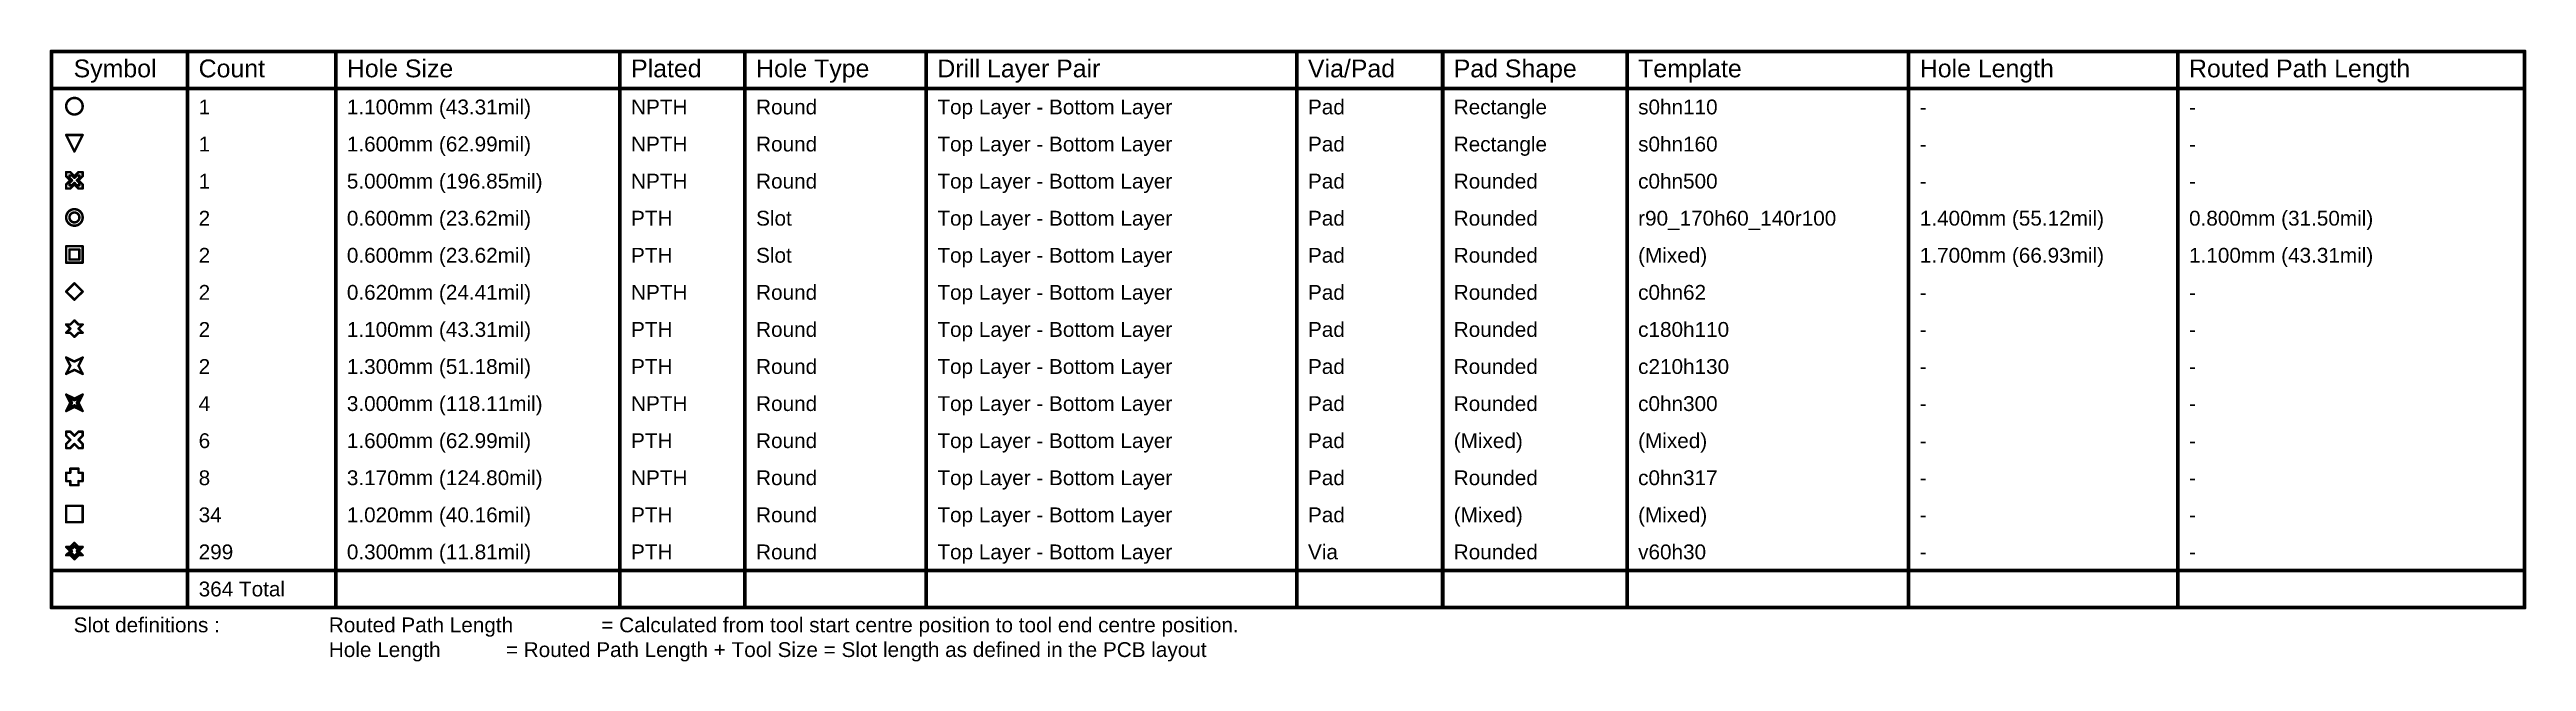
# Model space of a CAD drawing. Header units: inches. Extents: x -18 to 237, y -41 to 211.
# Drawn here: x -18 to 236.6, y 147.7 to 210.6 of the extents above; entities that cross this region are included whole.
import ezdxf

# ---------------------------------------------------------------- set-up
doc = ezdxf.new("R2010")
doc.units = ezdxf.units.IN
doc.layers.add('Drill Drawing', color=1, linetype='Continuous')
doc.styles.add('Arial', font='', dxfattribs={"height": 0.2})
doc.styles.get('Arial').set_extended_font_data('Arial')

msp = doc.modelspace()

# ---------------------------------------------------------------- texts
at = {"layer": 'Drill Drawing', "style": 'Arial'}
for s, height, p in [('Symbol', 1.829, (-15.48, 207.7)), ('Count', 1.829, (-2.63, 207.7)), ('Hole Size', 1.829, (12.6, 207.7)), ('Plated', 1.829, (41.81, 207.7)), ('Hole Type', 1.829, (54.66, 207.7)), ('Drill Layer Pair', 1.8288, (73.29, 207.7)), ('Via/Pad', 1.829, (111.38, 207.7)), ('Pad Shape', 1.829, (126.36, 207.7)), ('Template', 1.829, (145.31, 207.7)), ('Hole Length', 1.8288, (174.26, 207.7)), ('Routed Path Length', 1.8288, (201.93, 207.7)), ('1', 1.52, (-2.63, 203.89)), ('1.100mm (43.31mil)', 1.524, (12.6, 203.89)), ('NPTH', 1.524, (41.81, 203.89)), ('Round', 1.524, (54.66, 203.89)), ('Top Layer - Bottom Layer', 1.524, (73.29, 203.89)), ('Pad', 1.524, (111.38, 203.89)), ('Rectangle', 1.524, (126.36, 203.89)), ('s0hn110', 1.524, (145.31, 203.89)), ('-', 1.52, (174.26, 203.89)), ('-', 1.52, (201.93, 203.89)), ('1', 1.52, (-2.63, 200.08)), ('1.600mm (62.99mil)', 1.524, (12.6, 200.08)), ('NPTH', 1.524, (41.81, 200.08)), ('Round', 1.524, (54.66, 200.08)), ('Top Layer - Bottom Layer', 1.524, (73.29, 200.08)), ('Pad', 1.524, (111.38, 200.08)), ('Rectangle', 1.524, (126.36, 200.08)), ('s0hn160', 1.524, (145.31, 200.08)), ('-', 1.52, (174.26, 200.08)), ('-', 1.52, (201.93, 200.08)), ('1', 1.52, (-2.63, 196.27)), ('5.000mm (196.85mil)', 1.524, (12.6, 196.27)), ('NPTH', 1.524, (41.81, 196.27)), ('Round', 1.524, (54.66, 196.27)), ('Top Layer - Bottom Layer', 1.524, (73.29, 196.27)), ('Pad', 1.524, (111.38, 196.27)), ('Rounded', 1.524, (126.36, 196.27)), ('c0hn500', 1.524, (145.31, 196.27)), ('-', 1.52, (174.26, 196.27)), ('-', 1.52, (201.93, 196.27)), ('2', 1.52, (-2.63, 192.46)), ('0.600mm (23.62mil)', 1.524, (12.6, 192.46)), ('PTH', 1.524, (41.81, 192.46)), ('Slot', 1.524, (54.66, 192.46)), ('Top Layer - Bottom Layer', 1.524, (73.29, 192.46)), ('Pad', 1.524, (111.38, 192.46)), ('Rounded', 1.524, (126.36, 192.46)), ('r90_170h60_140r100', 1.524, (145.31, 192.46)), ('1.400mm (55.12mil)', 1.524, (174.26, 192.46)), ('0.800mm (31.50mil)', 1.524, (201.93, 192.46)), ('2', 1.52, (-2.63, 188.65)), ('0.600mm (23.62mil)', 1.524, (12.6, 188.65)), ('PTH', 1.524, (41.81, 188.65)), ('Slot', 1.524, (54.66, 188.65)), ('Top Layer - Bottom Layer', 1.524, (73.29, 188.65)), ('Pad', 1.524, (111.38, 188.65)), ('Rounded', 1.524, (126.36, 188.65)), ('(Mixed)', 1.524, (145.31, 188.65)), ('1.700mm (66.93mil)', 1.524, (174.26, 188.65)), ('1.100mm (43.31mil)', 1.524, (201.93, 188.65)), ('2', 1.52, (-2.63, 184.84)), ('0.620mm (24.41mil)', 1.524, (12.6, 184.84)), ('NPTH', 1.524, (41.81, 184.84)), ('Round', 1.524, (54.66, 184.84)), ('Top Layer - Bottom Layer', 1.524, (73.29, 184.84)), ('Pad', 1.524, (111.38, 184.84)), ('Rounded', 1.524, (126.36, 184.84)), ('c0hn62', 1.524, (145.31, 184.84)), ('-', 1.52, (174.26, 184.84)), ('-', 1.52, (201.93, 184.84)), ('2', 1.52, (-2.63, 181.03)), ('1.100mm (43.31mil)', 1.524, (12.6, 181.03)), ('PTH', 1.524, (41.81, 181.03)), ('Round', 1.524, (54.66, 181.03)), ('Top Layer - Bottom Layer', 1.524, (73.29, 181.03)), ('Pad', 1.524, (111.38, 181.03)), ('Rounded', 1.524, (126.36, 181.03)), ('c180h110', 1.524, (145.31, 181.03)), ('-', 1.52, (174.26, 181.03)), ('-', 1.52, (201.93, 181.03)), ('2', 1.52, (-2.63, 177.22)), ('1.300mm (51.18mil)', 1.524, (12.6, 177.22)), ('PTH', 1.524, (41.81, 177.22)), ('Round', 1.524, (54.66, 177.22)), ('Top Layer - Bottom Layer', 1.524, (73.29, 177.22)), ('Pad', 1.524, (111.38, 177.22)), ('Rounded', 1.524, (126.36, 177.22)), ('c210h130', 1.524, (145.31, 177.22)), ('-', 1.52, (174.26, 177.22)), ('-', 1.52, (201.93, 177.22)), ('4', 1.52, (-2.63, 173.41)), ('3.000mm (118.11mil)', 1.524, (12.6, 173.41)), ('NPTH', 1.524, (41.81, 173.41)), ('Round', 1.524, (54.66, 173.41)), ('Top Layer - Bottom Layer', 1.524, (73.29, 173.41)), ('Pad', 1.524, (111.38, 173.41)), ('Rounded', 1.524, (126.36, 173.41)), ('c0hn300', 1.524, (145.31, 173.41)), ('-', 1.52, (174.26, 173.41)), ('-', 1.52, (201.93, 173.41)), ('6', 1.52, (-2.63, 169.6)), ('1.600mm (62.99mil)', 1.524, (12.6, 169.6)), ('PTH', 1.524, (41.81, 169.6)), ('Round', 1.524, (54.66, 169.6)), ('Top Layer - Bottom Layer', 1.524, (73.29, 169.6)), ('Pad', 1.524, (111.38, 169.6)), ('(Mixed)', 1.524, (126.36, 169.6)), ('(Mixed)', 1.524, (145.31, 169.6)), ('-', 1.52, (174.26, 169.6)), ('-', 1.52, (201.93, 169.6)), ('8', 1.52, (-2.63, 165.79)), ('3.170mm (124.80mil)', 1.524, (12.6, 165.79)), ('NPTH', 1.524, (41.81, 165.79)), ('Round', 1.524, (54.66, 165.79)), ('Top Layer - Bottom Layer', 1.524, (73.29, 165.79)), ('Pad', 1.524, (111.38, 165.79)), ('Rounded', 1.524, (126.36, 165.79)), ('c0hn317', 1.524, (145.31, 165.79)), ('-', 1.52, (174.26, 165.79)), ('-', 1.52, (201.93, 165.79)), ('34', 1.524, (-2.63, 161.98)), ('1.020mm (40.16mil)', 1.524, (12.6, 161.98)), ('PTH', 1.524, (41.81, 161.98)), ('Round', 1.524, (54.66, 161.98)), ('Top Layer - Bottom Layer', 1.524, (73.29, 161.98)), ('Pad', 1.524, (111.38, 161.98)), ('(Mixed)', 1.524, (126.36, 161.98)), ('(Mixed)', 1.524, (145.31, 161.98)), ('-', 1.52, (174.26, 161.98)), ('-', 1.52, (201.93, 161.98)), ('299', 1.524, (-2.63, 158.17)), ('0.300mm (11.81mil)', 1.524, (12.6, 158.17)), ('PTH', 1.524, (41.81, 158.17)), ('Round', 1.524, (54.66, 158.17)), ('Top Layer - Bottom Layer', 1.524, (73.29, 158.17)), ('Via', 1.524, (111.38, 158.17)), ('Rounded', 1.524, (126.36, 158.17)), ('v60h30', 1.524, (145.31, 158.17)), ('-', 1.52, (174.26, 158.17)), ('-', 1.52, (201.93, 158.17)), ('364 Total', 1.524, (-2.63, 154.36)), ('Slot definitions :', 1.524, (-15.48, 150.67)), ('Routed Path Length', 1.524, (10.75, 150.67)), ('= Calculated from tool start centre position to tool end centre position.', 1.524, (38.76, 150.67)), ('Hole Length', 1.524, (10.75, 148.13)), (' = Routed Path Length + Tool Size = Slot length as defined in the PCB layout', 1.524, (28.35, 148.13))]:
    msp.add_text(s, height=height, dxfattribs=at).set_placement(p)

# ---------------------------------------------------------------- linework, layer by layer
at = {"layer": 'Drill Drawing'}
for points in [[(-17.77, 210.36, 0.381, 0.381, 0), (236.42, 210.36, 0.381, 0.381, 0)], [(-17.77, 153.21, 0.381, 0.381, 0), (-17.77, 210.36, 0.381, 0.381, 0)], [(-3.77, 153.21, 0.381, 0.381, 0), (-3.77, 210.36, 0.381, 0.381, 0)], [(11.46, 153.21, 0.381, 0.381, 0), (11.46, 210.36, 0.381, 0.381, 0)], [(40.66, 153.21, 0.381, 0.381, 0), (40.66, 210.36, 0.381, 0.381, 0)], [(53.51, 153.21, 0.381, 0.381, 0), (53.51, 210.36, 0.381, 0.381, 0)], [(72.15, 153.21, 0.381, 0.381, 0), (72.15, 210.36, 0.381, 0.381, 0)], [(110.24, 153.21, 0.381, 0.381, 0), (110.24, 210.36, 0.381, 0.381, 0)], [(125.22, 153.21, 0.381, 0.381, 0), (125.22, 210.36, 0.381, 0.381, 0)], [(144.17, 153.21, 0.381, 0.381, 0), (144.17, 210.36, 0.381, 0.381, 0)], [(173.11, 153.21, 0.381, 0.381, 0), (173.11, 210.36, 0.381, 0.381, 0)], [(200.79, 153.21, 0.381, 0.381, 0), (200.79, 210.36, 0.381, 0.381, 0)], [(236.42, 153.21, 0.381, 0.381, 0), (236.42, 210.36, 0.381, 0.381, 0)], [(-17.77, 206.55, 0.381, 0.381, 0), (236.42, 206.55, 0.381, 0.381, 0)], [(-16.25, 201.77, 0.254, 0.254, 0), (-14.55, 201.77, 0.254, 0.254, 0)], [(-16.25, 201.77, 0.254, 0.254, 0), (-15.4, 200.08, 0.254, 0.254, 0)], [(-15.4, 200.08, 0.254, 0.254, 0), (-14.55, 201.77, 0.254, 0.254, 0)], [(-16.25, 197.54, 0.254, 0.254, 0), (-16.25, 197.96, 0.254, 0.254, 0)], [(-16.25, 197.96, 0.254, 0.254, 0), (-15.82, 197.96, 0.254, 0.254, 0)], [(-16.25, 197.54, 0.254, 0.254, 0), (-15.82, 197.11, 0.254, 0.254, 0)], [(-16.25, 196.69, 0.254, 0.254, 0), (-15.82, 197.11, 0.254, 0.254, 0)], [(-16.25, 196.27, 0.254, 0.254, 0), (-16.25, 196.69, 0.254, 0.254, 0)], [(-16.25, 196.27, 0.254, 0.254, 0), (-15.82, 196.27, 0.254, 0.254, 0)], [(-15.91, 197.37, 0.254, 0.254, 0), (-15.91, 197.62, 0.254, 0.254, 0)], [(-15.91, 197.62, 0.254, 0.254, 0), (-15.65, 197.62, 0.254, 0.254, 0)], [(-15.91, 197.37, 0.254, 0.254, 0), (-15.65, 197.11, 0.254, 0.254, 0)], [(-15.91, 196.86, 0.254, 0.254, 0), (-15.65, 197.11, 0.254, 0.254, 0)], [(-15.91, 196.6, 0.254, 0.254, 0), (-15.91, 196.86, 0.254, 0.254, 0)], [(-15.91, 196.6, 0.254, 0.254, 0), (-15.65, 196.6, 0.254, 0.254, 0)], [(-15.82, 197.96, 0.254, 0.254, 0), (-15.4, 197.54, 0.254, 0.254, 0)], [(-15.82, 196.27, 0.254, 0.254, 0), (-15.4, 196.69, 0.254, 0.254, 0)], [(-15.65, 197.62, 0.254, 0.254, 0), (-15.4, 197.37, 0.254, 0.254, 0)], [(-15.65, 196.6, 0.254, 0.254, 0), (-15.4, 196.86, 0.254, 0.254, 0)], [(-15.4, 197.54, 0.254, 0.254, 0), (-14.98, 197.96, 0.254, 0.254, 0)], [(-15.4, 197.37, 0.254, 0.254, 0), (-15.15, 197.62, 0.254, 0.254, 0)], [(-15.4, 196.86, 0.254, 0.254, 0), (-15.15, 196.6, 0.254, 0.254, 0)], [(-15.4, 196.69, 0.254, 0.254, 0), (-14.98, 196.27, 0.254, 0.254, 0)], [(-15.15, 197.62, 0.254, 0.254, 0), (-14.89, 197.62, 0.254, 0.254, 0)], [(-15.15, 197.11, 0.254, 0.254, 0), (-14.89, 197.37, 0.254, 0.254, 0)], [(-15.15, 197.11, 0.254, 0.254, 0), (-14.89, 196.86, 0.254, 0.254, 0)], [(-15.15, 196.6, 0.254, 0.254, 0), (-14.89, 196.6, 0.254, 0.254, 0)], [(-14.98, 197.96, 0.254, 0.254, 0), (-14.55, 197.96, 0.254, 0.254, 0)], [(-14.98, 197.11, 0.254, 0.254, 0), (-14.55, 197.54, 0.254, 0.254, 0)], [(-14.98, 197.11, 0.254, 0.254, 0), (-14.55, 196.69, 0.254, 0.254, 0)], [(-14.98, 196.27, 0.254, 0.254, 0), (-14.55, 196.27, 0.254, 0.254, 0)], [(-14.89, 197.37, 0.254, 0.254, 0), (-14.89, 197.62, 0.254, 0.254, 0)], [(-14.89, 196.6, 0.254, 0.254, 0), (-14.89, 196.86, 0.254, 0.254, 0)], [(-14.55, 197.54, 0.254, 0.254, 0), (-14.55, 197.96, 0.254, 0.254, 0)], [(-14.55, 196.27, 0.254, 0.254, 0), (-14.55, 196.69, 0.254, 0.254, 0)], [(-16.25, 190.34, 0.254, 0.254, 0), (-14.55, 190.34, 0.254, 0.254, 0)], [(-16.25, 188.65, 0.254, 0.254, 0), (-16.25, 190.34, 0.254, 0.254, 0)], [(-16.25, 188.65, 0.254, 0.254, 0), (-14.55, 188.65, 0.254, 0.254, 0)], [(-15.91, 190, 0.254, 0.254, 0), (-14.89, 190, 0.254, 0.254, 0)], [(-15.91, 188.98, 0.254, 0.254, 0), (-15.91, 190, 0.254, 0.254, 0)], [(-15.91, 188.98, 0.254, 0.254, 0), (-14.89, 188.98, 0.254, 0.254, 0)], [(-14.89, 188.98, 0.254, 0.254, 0), (-14.89, 190, 0.254, 0.254, 0)], [(-14.55, 188.65, 0.254, 0.254, 0), (-14.55, 190.34, 0.254, 0.254, 0)], [(-16.25, 185.68, 0.254, 0.254, 0), (-15.4, 186.53, 0.254, 0.254, 0)], [(-15.4, 186.53, 0.254, 0.254, 0), (-14.55, 185.68, 0.254, 0.254, 0)], [(-16.25, 185.68, 0.254, 0.254, 0), (-15.4, 184.84, 0.254, 0.254, 0)], [(-15.4, 184.84, 0.254, 0.254, 0), (-14.55, 185.68, 0.254, 0.254, 0)], [(-16.25, 182.3, 0.254, 0.254, 0), (-15.82, 181.87, 0.254, 0.254, 0)], [(-16.25, 182.3, 0.254, 0.254, 0), (-15.82, 182.3, 0.254, 0.254, 0)], [(-16.25, 181.45, 0.254, 0.254, 0), (-15.82, 181.87, 0.254, 0.254, 0)], [(-16.25, 181.45, 0.254, 0.254, 0), (-15.82, 181.45, 0.254, 0.254, 0)], [(-15.82, 182.3, 0.254, 0.254, 0), (-15.4, 182.72, 0.254, 0.254, 0)], [(-15.82, 181.45, 0.254, 0.254, 0), (-15.4, 181.03, 0.254, 0.254, 0)], [(-15.4, 182.72, 0.254, 0.254, 0), (-14.98, 182.3, 0.254, 0.254, 0)], [(-15.4, 181.03, 0.254, 0.254, 0), (-14.98, 181.45, 0.254, 0.254, 0)], [(-14.98, 182.3, 0.254, 0.254, 0), (-14.55, 182.3, 0.254, 0.254, 0)], [(-14.98, 181.87, 0.254, 0.254, 0), (-14.55, 182.3, 0.254, 0.254, 0)], [(-14.98, 181.87, 0.254, 0.254, 0), (-14.55, 181.45, 0.254, 0.254, 0)], [(-14.98, 181.45, 0.254, 0.254, 0), (-14.55, 181.45, 0.254, 0.254, 0)], [(-16.25, 178.91, 0.254, 0.254, 0), (-15.4, 178.49, 0.254, 0.254, 0)], [(-16.25, 178.91, 0.254, 0.254, 0), (-15.82, 178.06, 0.254, 0.254, 0)], [(-15.4, 178.49, 0.254, 0.254, 0), (-14.55, 178.91, 0.254, 0.254, 0)], [(-14.98, 178.06, 0.254, 0.254, 0), (-14.55, 178.91, 0.254, 0.254, 0)], [(-16.25, 177.22, 0.254, 0.254, 0), (-15.82, 178.06, 0.254, 0.254, 0)], [(-16.25, 177.22, 0.254, 0.254, 0), (-15.4, 177.64, 0.254, 0.254, 0)], [(-15.4, 177.64, 0.254, 0.254, 0), (-14.55, 177.22, 0.254, 0.254, 0)], [(-14.98, 178.06, 0.254, 0.254, 0), (-14.55, 177.22, 0.254, 0.254, 0)], [(-16.25, 175.1, 0.254, 0.254, 0), (-15.4, 174.68, 0.254, 0.254, 0)], [(-16.25, 175.1, 0.254, 0.254, 0), (-15.82, 174.25, 0.254, 0.254, 0)], [(-16.25, 173.41, 0.254, 0.254, 0), (-15.82, 174.25, 0.254, 0.254, 0)], [(-16.25, 173.41, 0.254, 0.254, 0), (-15.4, 173.83, 0.254, 0.254, 0)], [(-15.91, 174.76, 0.254, 0.254, 0), (-15.4, 174.51, 0.254, 0.254, 0)], [(-15.91, 174.76, 0.254, 0.254, 0), (-15.65, 174.25, 0.254, 0.254, 0)], [(-15.91, 173.74, 0.254, 0.254, 0), (-15.65, 174.25, 0.254, 0.254, 0)], [(-15.91, 173.74, 0.254, 0.254, 0), (-15.4, 174, 0.254, 0.254, 0)], [(-15.4, 174.68, 0.254, 0.254, 0), (-14.55, 175.1, 0.254, 0.254, 0)], [(-15.4, 174.51, 0.254, 0.254, 0), (-14.89, 174.76, 0.254, 0.254, 0)], [(-15.4, 174, 0.254, 0.254, 0), (-14.89, 173.74, 0.254, 0.254, 0)], [(-15.4, 173.83, 0.254, 0.254, 0), (-14.55, 173.41, 0.254, 0.254, 0)], [(-15.15, 174.25, 0.254, 0.254, 0), (-14.89, 174.76, 0.254, 0.254, 0)], [(-15.15, 174.25, 0.254, 0.254, 0), (-14.89, 173.74, 0.254, 0.254, 0)], [(-14.98, 174.25, 0.254, 0.254, 0), (-14.55, 175.1, 0.254, 0.254, 0)], [(-14.98, 174.25, 0.254, 0.254, 0), (-14.55, 173.41, 0.254, 0.254, 0)], [(-16.25, 170.87, 0.254, 0.254, 0), (-16.25, 171.29, 0.254, 0.254, 0)], [(-16.25, 171.29, 0.254, 0.254, 0), (-15.82, 171.29, 0.254, 0.254, 0)], [(-16.25, 170.87, 0.254, 0.254, 0), (-15.82, 170.44, 0.254, 0.254, 0)], [(-16.25, 170.02, 0.254, 0.254, 0), (-15.82, 170.44, 0.254, 0.254, 0)], [(-15.82, 171.29, 0.254, 0.254, 0), (-15.4, 170.87, 0.254, 0.254, 0)], [(-15.4, 170.87, 0.254, 0.254, 0), (-14.98, 171.29, 0.254, 0.254, 0)], [(-14.98, 171.29, 0.254, 0.254, 0), (-14.55, 171.29, 0.254, 0.254, 0)], [(-14.98, 170.44, 0.254, 0.254, 0), (-14.55, 170.87, 0.254, 0.254, 0)], [(-14.98, 170.44, 0.254, 0.254, 0), (-14.55, 170.02, 0.254, 0.254, 0)], [(-14.55, 170.87, 0.254, 0.254, 0), (-14.55, 171.29, 0.254, 0.254, 0)], [(-16.25, 169.6, 0.254, 0.254, 0), (-16.25, 170.02, 0.254, 0.254, 0)], [(-16.25, 169.6, 0.254, 0.254, 0), (-15.82, 169.6, 0.254, 0.254, 0)], [(-15.82, 169.6, 0.254, 0.254, 0), (-15.4, 170.02, 0.254, 0.254, 0)], [(-15.4, 170.02, 0.254, 0.254, 0), (-14.98, 169.6, 0.254, 0.254, 0)], [(-14.98, 169.6, 0.254, 0.254, 0), (-14.55, 169.6, 0.254, 0.254, 0)], [(-14.55, 169.6, 0.254, 0.254, 0), (-14.55, 170.02, 0.254, 0.254, 0)], [(-16.25, 166.21, 0.254, 0.254, 0), (-16.25, 167.06, 0.254, 0.254, 0)], [(-16.25, 167.06, 0.254, 0.254, 0), (-15.82, 167.06, 0.254, 0.254, 0)], [(-16.25, 166.21, 0.254, 0.254, 0), (-15.82, 166.21, 0.254, 0.254, 0)], [(-15.82, 167.06, 0.254, 0.254, 0), (-15.82, 167.48, 0.254, 0.254, 0)], [(-15.82, 167.48, 0.254, 0.254, 0), (-14.98, 167.48, 0.254, 0.254, 0)], [(-15.82, 165.79, 0.254, 0.254, 0), (-15.82, 166.21, 0.254, 0.254, 0)], [(-15.82, 165.79, 0.254, 0.254, 0), (-14.98, 165.79, 0.254, 0.254, 0)], [(-14.98, 167.06, 0.254, 0.254, 0), (-14.98, 167.48, 0.254, 0.254, 0)], [(-14.98, 167.06, 0.254, 0.254, 0), (-14.55, 167.06, 0.254, 0.254, 0)], [(-14.98, 166.21, 0.254, 0.254, 0), (-14.55, 166.21, 0.254, 0.254, 0)], [(-14.98, 165.79, 0.254, 0.254, 0), (-14.98, 166.21, 0.254, 0.254, 0)], [(-14.55, 166.21, 0.254, 0.254, 0), (-14.55, 167.06, 0.254, 0.254, 0)], [(-16.25, 163.67, 0.254, 0.254, 0), (-14.55, 163.67, 0.254, 0.254, 0)], [(-16.25, 161.98, 0.254, 0.254, 0), (-16.25, 163.67, 0.254, 0.254, 0)], [(-14.55, 161.98, 0.254, 0.254, 0), (-14.55, 163.67, 0.254, 0.254, 0)], [(-16.25, 161.98, 0.254, 0.254, 0), (-14.55, 161.98, 0.254, 0.254, 0)], [(-16.25, 159.44, 0.254, 0.254, 0), (-15.82, 159.01, 0.254, 0.254, 0)], [(-16.25, 159.44, 0.254, 0.254, 0), (-15.82, 159.44, 0.254, 0.254, 0)], [(-16.25, 158.59, 0.254, 0.254, 0), (-15.82, 159.01, 0.254, 0.254, 0)], [(-16.25, 158.59, 0.254, 0.254, 0), (-15.82, 158.59, 0.254, 0.254, 0)], [(-15.91, 159.27, 0.254, 0.254, 0), (-15.65, 159.01, 0.254, 0.254, 0)], [(-15.91, 159.27, 0.254, 0.254, 0), (-15.65, 159.27, 0.254, 0.254, 0)], [(-15.91, 158.76, 0.254, 0.254, 0), (-15.65, 159.01, 0.254, 0.254, 0)], [(-15.91, 158.76, 0.254, 0.254, 0), (-15.65, 158.76, 0.254, 0.254, 0)], [(-15.82, 159.44, 0.254, 0.254, 0), (-15.4, 159.86, 0.254, 0.254, 0)], [(-15.82, 158.59, 0.254, 0.254, 0), (-15.4, 158.17, 0.254, 0.254, 0)], [(-15.65, 159.27, 0.254, 0.254, 0), (-15.4, 159.52, 0.254, 0.254, 0)], [(-15.65, 158.76, 0.254, 0.254, 0), (-15.4, 158.5, 0.254, 0.254, 0)], [(-15.4, 159.86, 0.254, 0.254, 0), (-14.98, 159.44, 0.254, 0.254, 0)], [(-15.4, 159.52, 0.254, 0.254, 0), (-15.15, 159.27, 0.254, 0.254, 0)], [(-15.4, 158.5, 0.254, 0.254, 0), (-15.15, 158.76, 0.254, 0.254, 0)], [(-15.4, 158.17, 0.254, 0.254, 0), (-14.98, 158.59, 0.254, 0.254, 0)], [(-15.15, 159.27, 0.254, 0.254, 0), (-14.89, 159.27, 0.254, 0.254, 0)], [(-15.15, 159.01, 0.254, 0.254, 0), (-14.89, 159.27, 0.254, 0.254, 0)], [(-15.15, 159.01, 0.254, 0.254, 0), (-14.89, 158.76, 0.254, 0.254, 0)], [(-15.15, 158.76, 0.254, 0.254, 0), (-14.89, 158.76, 0.254, 0.254, 0)], [(-14.98, 159.44, 0.254, 0.254, 0), (-14.55, 159.44, 0.254, 0.254, 0)], [(-14.98, 159.01, 0.254, 0.254, 0), (-14.55, 159.44, 0.254, 0.254, 0)], [(-14.98, 159.01, 0.254, 0.254, 0), (-14.55, 158.59, 0.254, 0.254, 0)], [(-14.98, 158.59, 0.254, 0.254, 0), (-14.55, 158.59, 0.254, 0.254, 0)], [(-17.77, 157.02, 0.381, 0.381, 0), (236.42, 157.02, 0.381, 0.381, 0)], [(-17.77, 153.21, 0.381, 0.381, 0), (236.42, 153.21, 0.381, 0.381, 0)]]:
    msp.add_lwpolyline(points, format="xyseb", dxfattribs=at)
for points in [[(-17.86, 210.36, 0.191, 0.191, 1), (-17.67, 210.36, 0.191, 0.191, 1)], [(-17.86, 210.36, 0.191, 0.191, 1), (-17.67, 210.36, 0.191, 0.191, 1)], [(-3.87, 210.36, 0.191, 0.191, 1), (-3.68, 210.36, 0.191, 0.191, 1)], [(11.37, 210.36, 0.191, 0.191, 1), (11.56, 210.36, 0.191, 0.191, 1)], [(40.57, 210.36, 0.191, 0.191, 1), (40.76, 210.36, 0.191, 0.191, 1)], [(53.42, 210.36, 0.191, 0.191, 1), (53.61, 210.36, 0.191, 0.191, 1)], [(72.06, 210.36, 0.191, 0.191, 1), (72.25, 210.36, 0.191, 0.191, 1)], [(110.14, 210.36, 0.191, 0.191, 1), (110.34, 210.36, 0.191, 0.191, 1)], [(125.13, 210.36, 0.191, 0.191, 1), (125.32, 210.36, 0.191, 0.191, 1)], [(144.07, 210.36, 0.191, 0.191, 1), (144.26, 210.36, 0.191, 0.191, 1)], [(173.02, 210.36, 0.191, 0.191, 1), (173.21, 210.36, 0.191, 0.191, 1)], [(200.7, 210.36, 0.191, 0.191, 1), (200.89, 210.36, 0.191, 0.191, 1)], [(236.32, 210.36, 0.191, 0.191, 1), (236.51, 210.36, 0.191, 0.191, 1)], [(236.32, 210.36, 0.191, 0.191, 1), (236.51, 210.36, 0.191, 0.191, 1)], [(-17.86, 206.55, 0.191, 0.191, 1), (-17.67, 206.55, 0.191, 0.191, 1)], [(236.32, 206.55, 0.191, 0.191, 1), (236.51, 206.55, 0.191, 0.191, 1)], [(-14.55, 204.73, 0.254, 0.254, 1), (-16.25, 204.73, 0.254, 0.254, 1)], [(-16.31, 204.73, 0.127, 0.127, 1), (-16.18, 204.73, 0.127, 0.127, 1)], [(-14.62, 204.73, 0.127, 0.127, 1), (-14.49, 204.73, 0.127, 0.127, 1)], [(-16.31, 201.77, 0.127, 0.127, 1), (-16.18, 201.77, 0.127, 0.127, 1)], [(-16.31, 201.77, 0.127, 0.127, 1), (-16.18, 201.77, 0.127, 0.127, 1)], [(-14.62, 201.77, 0.127, 0.127, 1), (-14.49, 201.77, 0.127, 0.127, 1)], [(-14.62, 201.77, 0.127, 0.127, 1), (-14.49, 201.77, 0.127, 0.127, 1)], [(-15.46, 200.08, 0.127, 0.127, 1), (-15.34, 200.08, 0.127, 0.127, 1)], [(-15.46, 200.08, 0.127, 0.127, 1), (-15.34, 200.08, 0.127, 0.127, 1)], [(-16.31, 197.96, 0.127, 0.127, 1), (-16.18, 197.96, 0.127, 0.127, 1)], [(-16.31, 197.96, 0.127, 0.127, 1), (-16.18, 197.96, 0.127, 0.127, 1)], [(-16.31, 197.54, 0.127, 0.127, 1), (-16.18, 197.54, 0.127, 0.127, 1)], [(-16.31, 197.54, 0.127, 0.127, 1), (-16.18, 197.54, 0.127, 0.127, 1)], [(-16.31, 196.69, 0.127, 0.127, 1), (-16.18, 196.69, 0.127, 0.127, 1)], [(-16.31, 196.69, 0.127, 0.127, 1), (-16.18, 196.69, 0.127, 0.127, 1)], [(-16.31, 196.27, 0.127, 0.127, 1), (-16.18, 196.27, 0.127, 0.127, 1)], [(-16.31, 196.27, 0.127, 0.127, 1), (-16.18, 196.27, 0.127, 0.127, 1)], [(-15.97, 197.62, 0.127, 0.127, 1), (-15.85, 197.62, 0.127, 0.127, 1)], [(-15.97, 197.62, 0.127, 0.127, 1), (-15.85, 197.62, 0.127, 0.127, 1)], [(-15.97, 197.37, 0.127, 0.127, 1), (-15.85, 197.37, 0.127, 0.127, 1)], [(-15.97, 197.37, 0.127, 0.127, 1), (-15.85, 197.37, 0.127, 0.127, 1)], [(-15.97, 196.86, 0.127, 0.127, 1), (-15.85, 196.86, 0.127, 0.127, 1)], [(-15.97, 196.86, 0.127, 0.127, 1), (-15.85, 196.86, 0.127, 0.127, 1)], [(-15.97, 196.6, 0.127, 0.127, 1), (-15.85, 196.6, 0.127, 0.127, 1)], [(-15.97, 196.6, 0.127, 0.127, 1), (-15.85, 196.6, 0.127, 0.127, 1)], [(-15.89, 197.96, 0.127, 0.127, 1), (-15.76, 197.96, 0.127, 0.127, 1)], [(-15.89, 197.96, 0.127, 0.127, 1), (-15.76, 197.96, 0.127, 0.127, 1)], [(-15.89, 197.11, 0.127, 0.127, 1), (-15.76, 197.11, 0.127, 0.127, 1)], [(-15.89, 197.11, 0.127, 0.127, 1), (-15.76, 197.11, 0.127, 0.127, 1)], [(-15.89, 196.27, 0.127, 0.127, 1), (-15.76, 196.27, 0.127, 0.127, 1)], [(-15.89, 196.27, 0.127, 0.127, 1), (-15.76, 196.27, 0.127, 0.127, 1)], [(-15.72, 197.62, 0.127, 0.127, 1), (-15.59, 197.62, 0.127, 0.127, 1)], [(-15.72, 197.62, 0.127, 0.127, 1), (-15.59, 197.62, 0.127, 0.127, 1)], [(-15.72, 197.11, 0.127, 0.127, 1), (-15.59, 197.11, 0.127, 0.127, 1)], [(-15.72, 197.11, 0.127, 0.127, 1), (-15.59, 197.11, 0.127, 0.127, 1)], [(-15.72, 196.6, 0.127, 0.127, 1), (-15.59, 196.6, 0.127, 0.127, 1)], [(-15.72, 196.6, 0.127, 0.127, 1), (-15.59, 196.6, 0.127, 0.127, 1)], [(-15.46, 197.54, 0.127, 0.127, 1), (-15.34, 197.54, 0.127, 0.127, 1)], [(-15.46, 197.54, 0.127, 0.127, 1), (-15.34, 197.54, 0.127, 0.127, 1)], [(-15.46, 197.37, 0.127, 0.127, 1), (-15.34, 197.37, 0.127, 0.127, 1)], [(-15.46, 197.37, 0.127, 0.127, 1), (-15.34, 197.37, 0.127, 0.127, 1)], [(-15.46, 196.86, 0.127, 0.127, 1), (-15.34, 196.86, 0.127, 0.127, 1)], [(-15.46, 196.86, 0.127, 0.127, 1), (-15.34, 196.86, 0.127, 0.127, 1)], [(-15.46, 196.69, 0.127, 0.127, 1), (-15.34, 196.69, 0.127, 0.127, 1)], [(-15.46, 196.69, 0.127, 0.127, 1), (-15.34, 196.69, 0.127, 0.127, 1)], [(-15.21, 197.62, 0.127, 0.127, 1), (-15.08, 197.62, 0.127, 0.127, 1)], [(-15.21, 197.62, 0.127, 0.127, 1), (-15.08, 197.62, 0.127, 0.127, 1)], [(-15.21, 197.11, 0.127, 0.127, 1), (-15.08, 197.11, 0.127, 0.127, 1)], [(-15.21, 197.11, 0.127, 0.127, 1), (-15.08, 197.11, 0.127, 0.127, 1)], [(-15.21, 196.6, 0.127, 0.127, 1), (-15.08, 196.6, 0.127, 0.127, 1)], [(-15.21, 196.6, 0.127, 0.127, 1), (-15.08, 196.6, 0.127, 0.127, 1)], [(-15.04, 197.96, 0.127, 0.127, 1), (-14.91, 197.96, 0.127, 0.127, 1)], [(-15.04, 197.96, 0.127, 0.127, 1), (-14.91, 197.96, 0.127, 0.127, 1)], [(-15.04, 197.11, 0.127, 0.127, 1), (-14.91, 197.11, 0.127, 0.127, 1)], [(-15.04, 197.11, 0.127, 0.127, 1), (-14.91, 197.11, 0.127, 0.127, 1)], [(-15.04, 196.27, 0.127, 0.127, 1), (-14.91, 196.27, 0.127, 0.127, 1)], [(-15.04, 196.27, 0.127, 0.127, 1), (-14.91, 196.27, 0.127, 0.127, 1)], [(-14.96, 197.62, 0.127, 0.127, 1), (-14.83, 197.62, 0.127, 0.127, 1)], [(-14.96, 197.62, 0.127, 0.127, 1), (-14.83, 197.62, 0.127, 0.127, 1)], [(-14.96, 197.37, 0.127, 0.127, 1), (-14.83, 197.37, 0.127, 0.127, 1)], [(-14.96, 197.37, 0.127, 0.127, 1), (-14.83, 197.37, 0.127, 0.127, 1)], [(-14.96, 196.86, 0.127, 0.127, 1), (-14.83, 196.86, 0.127, 0.127, 1)], [(-14.96, 196.86, 0.127, 0.127, 1), (-14.83, 196.86, 0.127, 0.127, 1)], [(-14.96, 196.6, 0.127, 0.127, 1), (-14.83, 196.6, 0.127, 0.127, 1)], [(-14.96, 196.6, 0.127, 0.127, 1), (-14.83, 196.6, 0.127, 0.127, 1)], [(-14.62, 197.96, 0.127, 0.127, 1), (-14.49, 197.96, 0.127, 0.127, 1)], [(-14.62, 197.96, 0.127, 0.127, 1), (-14.49, 197.96, 0.127, 0.127, 1)], [(-14.62, 197.54, 0.127, 0.127, 1), (-14.49, 197.54, 0.127, 0.127, 1)], [(-14.62, 197.54, 0.127, 0.127, 1), (-14.49, 197.54, 0.127, 0.127, 1)], [(-14.62, 196.69, 0.127, 0.127, 1), (-14.49, 196.69, 0.127, 0.127, 1)], [(-14.62, 196.69, 0.127, 0.127, 1), (-14.49, 196.69, 0.127, 0.127, 1)], [(-14.62, 196.27, 0.127, 0.127, 1), (-14.49, 196.27, 0.127, 0.127, 1)], [(-14.62, 196.27, 0.127, 0.127, 1), (-14.49, 196.27, 0.127, 0.127, 1)], [(-14.55, 193.3, 0.254, 0.254, 1), (-16.25, 193.3, 0.254, 0.254, 1)], [(-14.89, 193.3, 0.254, 0.254, 1), (-15.91, 193.3, 0.254, 0.254, 1)], [(-16.31, 193.3, 0.127, 0.127, 1), (-16.18, 193.3, 0.127, 0.127, 1)], [(-15.97, 193.3, 0.127, 0.127, 1), (-15.85, 193.3, 0.127, 0.127, 1)], [(-14.96, 193.3, 0.127, 0.127, 1), (-14.83, 193.3, 0.127, 0.127, 1)], [(-14.62, 193.3, 0.127, 0.127, 1), (-14.49, 193.3, 0.127, 0.127, 1)], [(-16.31, 190.34, 0.127, 0.127, 1), (-16.18, 190.34, 0.127, 0.127, 1)], [(-16.31, 190.34, 0.127, 0.127, 1), (-16.18, 190.34, 0.127, 0.127, 1)], [(-16.31, 188.65, 0.127, 0.127, 1), (-16.18, 188.65, 0.127, 0.127, 1)], [(-16.31, 188.65, 0.127, 0.127, 1), (-16.18, 188.65, 0.127, 0.127, 1)], [(-15.97, 190, 0.127, 0.127, 1), (-15.85, 190, 0.127, 0.127, 1)], [(-15.97, 190, 0.127, 0.127, 1), (-15.85, 190, 0.127, 0.127, 1)], [(-15.97, 188.98, 0.127, 0.127, 1), (-15.85, 188.98, 0.127, 0.127, 1)], [(-15.97, 188.98, 0.127, 0.127, 1), (-15.85, 188.98, 0.127, 0.127, 1)], [(-14.96, 190, 0.127, 0.127, 1), (-14.83, 190, 0.127, 0.127, 1)], [(-14.96, 190, 0.127, 0.127, 1), (-14.83, 190, 0.127, 0.127, 1)], [(-14.96, 188.98, 0.127, 0.127, 1), (-14.83, 188.98, 0.127, 0.127, 1)], [(-14.96, 188.98, 0.127, 0.127, 1), (-14.83, 188.98, 0.127, 0.127, 1)], [(-14.62, 190.34, 0.127, 0.127, 1), (-14.49, 190.34, 0.127, 0.127, 1)], [(-14.62, 190.34, 0.127, 0.127, 1), (-14.49, 190.34, 0.127, 0.127, 1)], [(-14.62, 188.65, 0.127, 0.127, 1), (-14.49, 188.65, 0.127, 0.127, 1)], [(-14.62, 188.65, 0.127, 0.127, 1), (-14.49, 188.65, 0.127, 0.127, 1)], [(-15.46, 186.53, 0.127, 0.127, 1), (-15.34, 186.53, 0.127, 0.127, 1)], [(-15.46, 186.53, 0.127, 0.127, 1), (-15.34, 186.53, 0.127, 0.127, 1)], [(-16.31, 185.68, 0.127, 0.127, 1), (-16.18, 185.68, 0.127, 0.127, 1)], [(-16.31, 185.68, 0.127, 0.127, 1), (-16.18, 185.68, 0.127, 0.127, 1)], [(-15.46, 184.84, 0.127, 0.127, 1), (-15.34, 184.84, 0.127, 0.127, 1)], [(-15.46, 184.84, 0.127, 0.127, 1), (-15.34, 184.84, 0.127, 0.127, 1)], [(-14.62, 185.68, 0.127, 0.127, 1), (-14.49, 185.68, 0.127, 0.127, 1)], [(-14.62, 185.68, 0.127, 0.127, 1), (-14.49, 185.68, 0.127, 0.127, 1)], [(-16.31, 182.3, 0.127, 0.127, 1), (-16.18, 182.3, 0.127, 0.127, 1)], [(-16.31, 182.3, 0.127, 0.127, 1), (-16.18, 182.3, 0.127, 0.127, 1)], [(-16.31, 181.45, 0.127, 0.127, 1), (-16.18, 181.45, 0.127, 0.127, 1)], [(-16.31, 181.45, 0.127, 0.127, 1), (-16.18, 181.45, 0.127, 0.127, 1)], [(-15.89, 182.3, 0.127, 0.127, 1), (-15.76, 182.3, 0.127, 0.127, 1)], [(-15.89, 182.3, 0.127, 0.127, 1), (-15.76, 182.3, 0.127, 0.127, 1)], [(-15.89, 181.87, 0.127, 0.127, 1), (-15.76, 181.87, 0.127, 0.127, 1)], [(-15.89, 181.87, 0.127, 0.127, 1), (-15.76, 181.87, 0.127, 0.127, 1)], [(-15.89, 181.45, 0.127, 0.127, 1), (-15.76, 181.45, 0.127, 0.127, 1)], [(-15.89, 181.45, 0.127, 0.127, 1), (-15.76, 181.45, 0.127, 0.127, 1)], [(-15.46, 182.72, 0.127, 0.127, 1), (-15.34, 182.72, 0.127, 0.127, 1)], [(-15.46, 182.72, 0.127, 0.127, 1), (-15.34, 182.72, 0.127, 0.127, 1)], [(-15.46, 181.03, 0.127, 0.127, 1), (-15.34, 181.03, 0.127, 0.127, 1)], [(-15.46, 181.03, 0.127, 0.127, 1), (-15.34, 181.03, 0.127, 0.127, 1)], [(-15.04, 182.3, 0.127, 0.127, 1), (-14.91, 182.3, 0.127, 0.127, 1)], [(-15.04, 182.3, 0.127, 0.127, 1), (-14.91, 182.3, 0.127, 0.127, 1)], [(-15.04, 181.87, 0.127, 0.127, 1), (-14.91, 181.87, 0.127, 0.127, 1)], [(-15.04, 181.87, 0.127, 0.127, 1), (-14.91, 181.87, 0.127, 0.127, 1)], [(-15.04, 181.45, 0.127, 0.127, 1), (-14.91, 181.45, 0.127, 0.127, 1)], [(-15.04, 181.45, 0.127, 0.127, 1), (-14.91, 181.45, 0.127, 0.127, 1)], [(-14.62, 182.3, 0.127, 0.127, 1), (-14.49, 182.3, 0.127, 0.127, 1)], [(-14.62, 182.3, 0.127, 0.127, 1), (-14.49, 182.3, 0.127, 0.127, 1)], [(-14.62, 181.45, 0.127, 0.127, 1), (-14.49, 181.45, 0.127, 0.127, 1)], [(-14.62, 181.45, 0.127, 0.127, 1), (-14.49, 181.45, 0.127, 0.127, 1)], [(-16.31, 178.91, 0.127, 0.127, 1), (-16.18, 178.91, 0.127, 0.127, 1)], [(-16.31, 178.91, 0.127, 0.127, 1), (-16.18, 178.91, 0.127, 0.127, 1)], [(-15.46, 178.49, 0.127, 0.127, 1), (-15.34, 178.49, 0.127, 0.127, 1)], [(-15.46, 178.49, 0.127, 0.127, 1), (-15.34, 178.49, 0.127, 0.127, 1)], [(-14.62, 178.91, 0.127, 0.127, 1), (-14.49, 178.91, 0.127, 0.127, 1)], [(-14.62, 178.91, 0.127, 0.127, 1), (-14.49, 178.91, 0.127, 0.127, 1)], [(-16.31, 177.22, 0.127, 0.127, 1), (-16.18, 177.22, 0.127, 0.127, 1)], [(-16.31, 177.22, 0.127, 0.127, 1), (-16.18, 177.22, 0.127, 0.127, 1)], [(-15.89, 178.06, 0.127, 0.127, 1), (-15.76, 178.06, 0.127, 0.127, 1)], [(-15.89, 178.06, 0.127, 0.127, 1), (-15.76, 178.06, 0.127, 0.127, 1)], [(-15.46, 177.64, 0.127, 0.127, 1), (-15.34, 177.64, 0.127, 0.127, 1)], [(-15.46, 177.64, 0.127, 0.127, 1), (-15.34, 177.64, 0.127, 0.127, 1)], [(-15.04, 178.06, 0.127, 0.127, 1), (-14.91, 178.06, 0.127, 0.127, 1)], [(-15.04, 178.06, 0.127, 0.127, 1), (-14.91, 178.06, 0.127, 0.127, 1)], [(-14.62, 177.22, 0.127, 0.127, 1), (-14.49, 177.22, 0.127, 0.127, 1)], [(-14.62, 177.22, 0.127, 0.127, 1), (-14.49, 177.22, 0.127, 0.127, 1)], [(-16.31, 175.1, 0.127, 0.127, 1), (-16.18, 175.1, 0.127, 0.127, 1)], [(-16.31, 175.1, 0.127, 0.127, 1), (-16.18, 175.1, 0.127, 0.127, 1)], [(-16.31, 173.41, 0.127, 0.127, 1), (-16.18, 173.41, 0.127, 0.127, 1)], [(-16.31, 173.41, 0.127, 0.127, 1), (-16.18, 173.41, 0.127, 0.127, 1)], [(-15.97, 174.76, 0.127, 0.127, 1), (-15.85, 174.76, 0.127, 0.127, 1)], [(-15.97, 174.76, 0.127, 0.127, 1), (-15.85, 174.76, 0.127, 0.127, 1)], [(-15.97, 173.74, 0.127, 0.127, 1), (-15.85, 173.74, 0.127, 0.127, 1)], [(-15.97, 173.74, 0.127, 0.127, 1), (-15.85, 173.74, 0.127, 0.127, 1)], [(-15.89, 174.25, 0.127, 0.127, 1), (-15.76, 174.25, 0.127, 0.127, 1)], [(-15.89, 174.25, 0.127, 0.127, 1), (-15.76, 174.25, 0.127, 0.127, 1)], [(-15.72, 174.25, 0.127, 0.127, 1), (-15.59, 174.25, 0.127, 0.127, 1)], [(-15.72, 174.25, 0.127, 0.127, 1), (-15.59, 174.25, 0.127, 0.127, 1)], [(-15.46, 174.68, 0.127, 0.127, 1), (-15.34, 174.68, 0.127, 0.127, 1)], [(-15.46, 174.68, 0.127, 0.127, 1), (-15.34, 174.68, 0.127, 0.127, 1)], [(-15.46, 174.51, 0.127, 0.127, 1), (-15.34, 174.51, 0.127, 0.127, 1)], [(-15.46, 174.51, 0.127, 0.127, 1), (-15.34, 174.51, 0.127, 0.127, 1)], [(-15.46, 174, 0.127, 0.127, 1), (-15.34, 174, 0.127, 0.127, 1)], [(-15.46, 174, 0.127, 0.127, 1), (-15.34, 174, 0.127, 0.127, 1)], [(-15.46, 173.83, 0.127, 0.127, 1), (-15.34, 173.83, 0.127, 0.127, 1)], [(-15.46, 173.83, 0.127, 0.127, 1), (-15.34, 173.83, 0.127, 0.127, 1)], [(-15.21, 174.25, 0.127, 0.127, 1), (-15.08, 174.25, 0.127, 0.127, 1)], [(-15.21, 174.25, 0.127, 0.127, 1), (-15.08, 174.25, 0.127, 0.127, 1)], [(-15.04, 174.25, 0.127, 0.127, 1), (-14.91, 174.25, 0.127, 0.127, 1)], [(-15.04, 174.25, 0.127, 0.127, 1), (-14.91, 174.25, 0.127, 0.127, 1)], [(-14.96, 174.76, 0.127, 0.127, 1), (-14.83, 174.76, 0.127, 0.127, 1)], [(-14.96, 174.76, 0.127, 0.127, 1), (-14.83, 174.76, 0.127, 0.127, 1)], [(-14.96, 173.74, 0.127, 0.127, 1), (-14.83, 173.74, 0.127, 0.127, 1)], [(-14.96, 173.74, 0.127, 0.127, 1), (-14.83, 173.74, 0.127, 0.127, 1)], [(-14.62, 175.1, 0.127, 0.127, 1), (-14.49, 175.1, 0.127, 0.127, 1)], [(-14.62, 175.1, 0.127, 0.127, 1), (-14.49, 175.1, 0.127, 0.127, 1)], [(-14.62, 173.41, 0.127, 0.127, 1), (-14.49, 173.41, 0.127, 0.127, 1)], [(-14.62, 173.41, 0.127, 0.127, 1), (-14.49, 173.41, 0.127, 0.127, 1)], [(-16.31, 171.29, 0.127, 0.127, 1), (-16.18, 171.29, 0.127, 0.127, 1)], [(-16.31, 171.29, 0.127, 0.127, 1), (-16.18, 171.29, 0.127, 0.127, 1)], [(-16.31, 170.87, 0.127, 0.127, 1), (-16.18, 170.87, 0.127, 0.127, 1)], [(-16.31, 170.87, 0.127, 0.127, 1), (-16.18, 170.87, 0.127, 0.127, 1)], [(-15.89, 171.29, 0.127, 0.127, 1), (-15.76, 171.29, 0.127, 0.127, 1)], [(-15.89, 171.29, 0.127, 0.127, 1), (-15.76, 171.29, 0.127, 0.127, 1)], [(-15.89, 170.44, 0.127, 0.127, 1), (-15.76, 170.44, 0.127, 0.127, 1)], [(-15.89, 170.44, 0.127, 0.127, 1), (-15.76, 170.44, 0.127, 0.127, 1)], [(-15.46, 170.87, 0.127, 0.127, 1), (-15.34, 170.87, 0.127, 0.127, 1)], [(-15.46, 170.87, 0.127, 0.127, 1), (-15.34, 170.87, 0.127, 0.127, 1)], [(-15.04, 171.29, 0.127, 0.127, 1), (-14.91, 171.29, 0.127, 0.127, 1)], [(-15.04, 171.29, 0.127, 0.127, 1), (-14.91, 171.29, 0.127, 0.127, 1)], [(-15.04, 170.44, 0.127, 0.127, 1), (-14.91, 170.44, 0.127, 0.127, 1)], [(-15.04, 170.44, 0.127, 0.127, 1), (-14.91, 170.44, 0.127, 0.127, 1)], [(-14.62, 171.29, 0.127, 0.127, 1), (-14.49, 171.29, 0.127, 0.127, 1)], [(-14.62, 171.29, 0.127, 0.127, 1), (-14.49, 171.29, 0.127, 0.127, 1)], [(-14.62, 170.87, 0.127, 0.127, 1), (-14.49, 170.87, 0.127, 0.127, 1)], [(-14.62, 170.87, 0.127, 0.127, 1), (-14.49, 170.87, 0.127, 0.127, 1)], [(-16.31, 170.02, 0.127, 0.127, 1), (-16.18, 170.02, 0.127, 0.127, 1)], [(-16.31, 170.02, 0.127, 0.127, 1), (-16.18, 170.02, 0.127, 0.127, 1)], [(-16.31, 169.6, 0.127, 0.127, 1), (-16.18, 169.6, 0.127, 0.127, 1)], [(-16.31, 169.6, 0.127, 0.127, 1), (-16.18, 169.6, 0.127, 0.127, 1)], [(-15.89, 169.6, 0.127, 0.127, 1), (-15.76, 169.6, 0.127, 0.127, 1)], [(-15.89, 169.6, 0.127, 0.127, 1), (-15.76, 169.6, 0.127, 0.127, 1)], [(-15.46, 170.02, 0.127, 0.127, 1), (-15.34, 170.02, 0.127, 0.127, 1)], [(-15.46, 170.02, 0.127, 0.127, 1), (-15.34, 170.02, 0.127, 0.127, 1)], [(-15.04, 169.6, 0.127, 0.127, 1), (-14.91, 169.6, 0.127, 0.127, 1)], [(-15.04, 169.6, 0.127, 0.127, 1), (-14.91, 169.6, 0.127, 0.127, 1)], [(-14.62, 170.02, 0.127, 0.127, 1), (-14.49, 170.02, 0.127, 0.127, 1)], [(-14.62, 170.02, 0.127, 0.127, 1), (-14.49, 170.02, 0.127, 0.127, 1)], [(-14.62, 169.6, 0.127, 0.127, 1), (-14.49, 169.6, 0.127, 0.127, 1)], [(-14.62, 169.6, 0.127, 0.127, 1), (-14.49, 169.6, 0.127, 0.127, 1)], [(-16.31, 167.06, 0.127, 0.127, 1), (-16.18, 167.06, 0.127, 0.127, 1)], [(-16.31, 167.06, 0.127, 0.127, 1), (-16.18, 167.06, 0.127, 0.127, 1)], [(-16.31, 166.21, 0.127, 0.127, 1), (-16.18, 166.21, 0.127, 0.127, 1)], [(-16.31, 166.21, 0.127, 0.127, 1), (-16.18, 166.21, 0.127, 0.127, 1)], [(-15.89, 167.48, 0.127, 0.127, 1), (-15.76, 167.48, 0.127, 0.127, 1)], [(-15.89, 167.48, 0.127, 0.127, 1), (-15.76, 167.48, 0.127, 0.127, 1)], [(-15.89, 167.06, 0.127, 0.127, 1), (-15.76, 167.06, 0.127, 0.127, 1)], [(-15.89, 167.06, 0.127, 0.127, 1), (-15.76, 167.06, 0.127, 0.127, 1)], [(-15.89, 166.21, 0.127, 0.127, 1), (-15.76, 166.21, 0.127, 0.127, 1)], [(-15.89, 166.21, 0.127, 0.127, 1), (-15.76, 166.21, 0.127, 0.127, 1)], [(-15.89, 165.79, 0.127, 0.127, 1), (-15.76, 165.79, 0.127, 0.127, 1)], [(-15.89, 165.79, 0.127, 0.127, 1), (-15.76, 165.79, 0.127, 0.127, 1)], [(-15.04, 167.48, 0.127, 0.127, 1), (-14.91, 167.48, 0.127, 0.127, 1)], [(-15.04, 167.48, 0.127, 0.127, 1), (-14.91, 167.48, 0.127, 0.127, 1)], [(-15.04, 167.06, 0.127, 0.127, 1), (-14.91, 167.06, 0.127, 0.127, 1)], [(-15.04, 167.06, 0.127, 0.127, 1), (-14.91, 167.06, 0.127, 0.127, 1)], [(-15.04, 166.21, 0.127, 0.127, 1), (-14.91, 166.21, 0.127, 0.127, 1)], [(-15.04, 166.21, 0.127, 0.127, 1), (-14.91, 166.21, 0.127, 0.127, 1)], [(-15.04, 165.79, 0.127, 0.127, 1), (-14.91, 165.79, 0.127, 0.127, 1)], [(-15.04, 165.79, 0.127, 0.127, 1), (-14.91, 165.79, 0.127, 0.127, 1)], [(-14.62, 167.06, 0.127, 0.127, 1), (-14.49, 167.06, 0.127, 0.127, 1)], [(-14.62, 167.06, 0.127, 0.127, 1), (-14.49, 167.06, 0.127, 0.127, 1)], [(-14.62, 166.21, 0.127, 0.127, 1), (-14.49, 166.21, 0.127, 0.127, 1)], [(-14.62, 166.21, 0.127, 0.127, 1), (-14.49, 166.21, 0.127, 0.127, 1)], [(-16.31, 163.67, 0.127, 0.127, 1), (-16.18, 163.67, 0.127, 0.127, 1)], [(-16.31, 163.67, 0.127, 0.127, 1), (-16.18, 163.67, 0.127, 0.127, 1)], [(-14.62, 163.67, 0.127, 0.127, 1), (-14.49, 163.67, 0.127, 0.127, 1)], [(-14.62, 163.67, 0.127, 0.127, 1), (-14.49, 163.67, 0.127, 0.127, 1)], [(-16.31, 161.98, 0.127, 0.127, 1), (-16.18, 161.98, 0.127, 0.127, 1)], [(-16.31, 161.98, 0.127, 0.127, 1), (-16.18, 161.98, 0.127, 0.127, 1)], [(-14.62, 161.98, 0.127, 0.127, 1), (-14.49, 161.98, 0.127, 0.127, 1)], [(-14.62, 161.98, 0.127, 0.127, 1), (-14.49, 161.98, 0.127, 0.127, 1)], [(-16.31, 159.44, 0.127, 0.127, 1), (-16.18, 159.44, 0.127, 0.127, 1)], [(-16.31, 159.44, 0.127, 0.127, 1), (-16.18, 159.44, 0.127, 0.127, 1)], [(-16.31, 158.59, 0.127, 0.127, 1), (-16.18, 158.59, 0.127, 0.127, 1)], [(-16.31, 158.59, 0.127, 0.127, 1), (-16.18, 158.59, 0.127, 0.127, 1)], [(-15.97, 159.27, 0.127, 0.127, 1), (-15.85, 159.27, 0.127, 0.127, 1)], [(-15.97, 159.27, 0.127, 0.127, 1), (-15.85, 159.27, 0.127, 0.127, 1)], [(-15.97, 158.76, 0.127, 0.127, 1), (-15.85, 158.76, 0.127, 0.127, 1)], [(-15.97, 158.76, 0.127, 0.127, 1), (-15.85, 158.76, 0.127, 0.127, 1)], [(-15.89, 159.44, 0.127, 0.127, 1), (-15.76, 159.44, 0.127, 0.127, 1)], [(-15.89, 159.44, 0.127, 0.127, 1), (-15.76, 159.44, 0.127, 0.127, 1)], [(-15.89, 159.01, 0.127, 0.127, 1), (-15.76, 159.01, 0.127, 0.127, 1)], [(-15.89, 159.01, 0.127, 0.127, 1), (-15.76, 159.01, 0.127, 0.127, 1)], [(-15.89, 158.59, 0.127, 0.127, 1), (-15.76, 158.59, 0.127, 0.127, 1)], [(-15.89, 158.59, 0.127, 0.127, 1), (-15.76, 158.59, 0.127, 0.127, 1)], [(-15.72, 159.27, 0.127, 0.127, 1), (-15.59, 159.27, 0.127, 0.127, 1)], [(-15.72, 159.27, 0.127, 0.127, 1), (-15.59, 159.27, 0.127, 0.127, 1)], [(-15.72, 159.01, 0.127, 0.127, 1), (-15.59, 159.01, 0.127, 0.127, 1)], [(-15.72, 159.01, 0.127, 0.127, 1), (-15.59, 159.01, 0.127, 0.127, 1)], [(-15.72, 158.76, 0.127, 0.127, 1), (-15.59, 158.76, 0.127, 0.127, 1)], [(-15.72, 158.76, 0.127, 0.127, 1), (-15.59, 158.76, 0.127, 0.127, 1)], [(-15.46, 159.86, 0.127, 0.127, 1), (-15.34, 159.86, 0.127, 0.127, 1)], [(-15.46, 159.86, 0.127, 0.127, 1), (-15.34, 159.86, 0.127, 0.127, 1)], [(-15.46, 159.52, 0.127, 0.127, 1), (-15.34, 159.52, 0.127, 0.127, 1)], [(-15.46, 159.52, 0.127, 0.127, 1), (-15.34, 159.52, 0.127, 0.127, 1)], [(-15.46, 158.5, 0.127, 0.127, 1), (-15.34, 158.5, 0.127, 0.127, 1)], [(-15.46, 158.5, 0.127, 0.127, 1), (-15.34, 158.5, 0.127, 0.127, 1)], [(-15.46, 158.17, 0.127, 0.127, 1), (-15.34, 158.17, 0.127, 0.127, 1)], [(-15.46, 158.17, 0.127, 0.127, 1), (-15.34, 158.17, 0.127, 0.127, 1)], [(-15.21, 159.27, 0.127, 0.127, 1), (-15.08, 159.27, 0.127, 0.127, 1)], [(-15.21, 159.27, 0.127, 0.127, 1), (-15.08, 159.27, 0.127, 0.127, 1)], [(-15.21, 159.01, 0.127, 0.127, 1), (-15.08, 159.01, 0.127, 0.127, 1)], [(-15.21, 159.01, 0.127, 0.127, 1), (-15.08, 159.01, 0.127, 0.127, 1)], [(-15.21, 158.76, 0.127, 0.127, 1), (-15.08, 158.76, 0.127, 0.127, 1)], [(-15.21, 158.76, 0.127, 0.127, 1), (-15.08, 158.76, 0.127, 0.127, 1)], [(-15.04, 159.44, 0.127, 0.127, 1), (-14.91, 159.44, 0.127, 0.127, 1)], [(-15.04, 159.44, 0.127, 0.127, 1), (-14.91, 159.44, 0.127, 0.127, 1)], [(-15.04, 159.01, 0.127, 0.127, 1), (-14.91, 159.01, 0.127, 0.127, 1)], [(-15.04, 159.01, 0.127, 0.127, 1), (-14.91, 159.01, 0.127, 0.127, 1)], [(-15.04, 158.59, 0.127, 0.127, 1), (-14.91, 158.59, 0.127, 0.127, 1)], [(-15.04, 158.59, 0.127, 0.127, 1), (-14.91, 158.59, 0.127, 0.127, 1)], [(-14.96, 159.27, 0.127, 0.127, 1), (-14.83, 159.27, 0.127, 0.127, 1)], [(-14.96, 159.27, 0.127, 0.127, 1), (-14.83, 159.27, 0.127, 0.127, 1)], [(-14.96, 158.76, 0.127, 0.127, 1), (-14.83, 158.76, 0.127, 0.127, 1)], [(-14.96, 158.76, 0.127, 0.127, 1), (-14.83, 158.76, 0.127, 0.127, 1)], [(-14.62, 159.44, 0.127, 0.127, 1), (-14.49, 159.44, 0.127, 0.127, 1)], [(-14.62, 159.44, 0.127, 0.127, 1), (-14.49, 159.44, 0.127, 0.127, 1)], [(-14.62, 158.59, 0.127, 0.127, 1), (-14.49, 158.59, 0.127, 0.127, 1)], [(-14.62, 158.59, 0.127, 0.127, 1), (-14.49, 158.59, 0.127, 0.127, 1)], [(-17.86, 157.02, 0.191, 0.191, 1), (-17.67, 157.02, 0.191, 0.191, 1)], [(236.32, 157.02, 0.191, 0.191, 1), (236.51, 157.02, 0.191, 0.191, 1)], [(-17.86, 153.21, 0.191, 0.191, 1), (-17.67, 153.21, 0.191, 0.191, 1)], [(-17.86, 153.21, 0.191, 0.191, 1), (-17.67, 153.21, 0.191, 0.191, 1)], [(-3.87, 153.21, 0.191, 0.191, 1), (-3.68, 153.21, 0.191, 0.191, 1)], [(11.37, 153.21, 0.191, 0.191, 1), (11.56, 153.21, 0.191, 0.191, 1)], [(40.57, 153.21, 0.191, 0.191, 1), (40.76, 153.21, 0.191, 0.191, 1)], [(53.42, 153.21, 0.191, 0.191, 1), (53.61, 153.21, 0.191, 0.191, 1)], [(72.06, 153.21, 0.191, 0.191, 1), (72.25, 153.21, 0.191, 0.191, 1)], [(110.14, 153.21, 0.191, 0.191, 1), (110.34, 153.21, 0.191, 0.191, 1)], [(125.13, 153.21, 0.191, 0.191, 1), (125.32, 153.21, 0.191, 0.191, 1)], [(144.07, 153.21, 0.191, 0.191, 1), (144.26, 153.21, 0.191, 0.191, 1)], [(173.02, 153.21, 0.191, 0.191, 1), (173.21, 153.21, 0.191, 0.191, 1)], [(200.7, 153.21, 0.191, 0.191, 1), (200.89, 153.21, 0.191, 0.191, 1)], [(236.32, 153.21, 0.191, 0.191, 1), (236.51, 153.21, 0.191, 0.191, 1)], [(236.32, 153.21, 0.191, 0.191, 1), (236.51, 153.21, 0.191, 0.191, 1)]]:
    msp.add_lwpolyline(points, format="xyseb", close=True, dxfattribs=at)

msp.set_redraw_order([(e.dxf.handle, doc.entitydb.next_handle()) for e in msp.query("TEXT MTEXT ATTDEF DIMENSION ARC_DIMENSION")])  # texts and dimensions are drawn at this point

doc.saveas('drawing.dxf')
